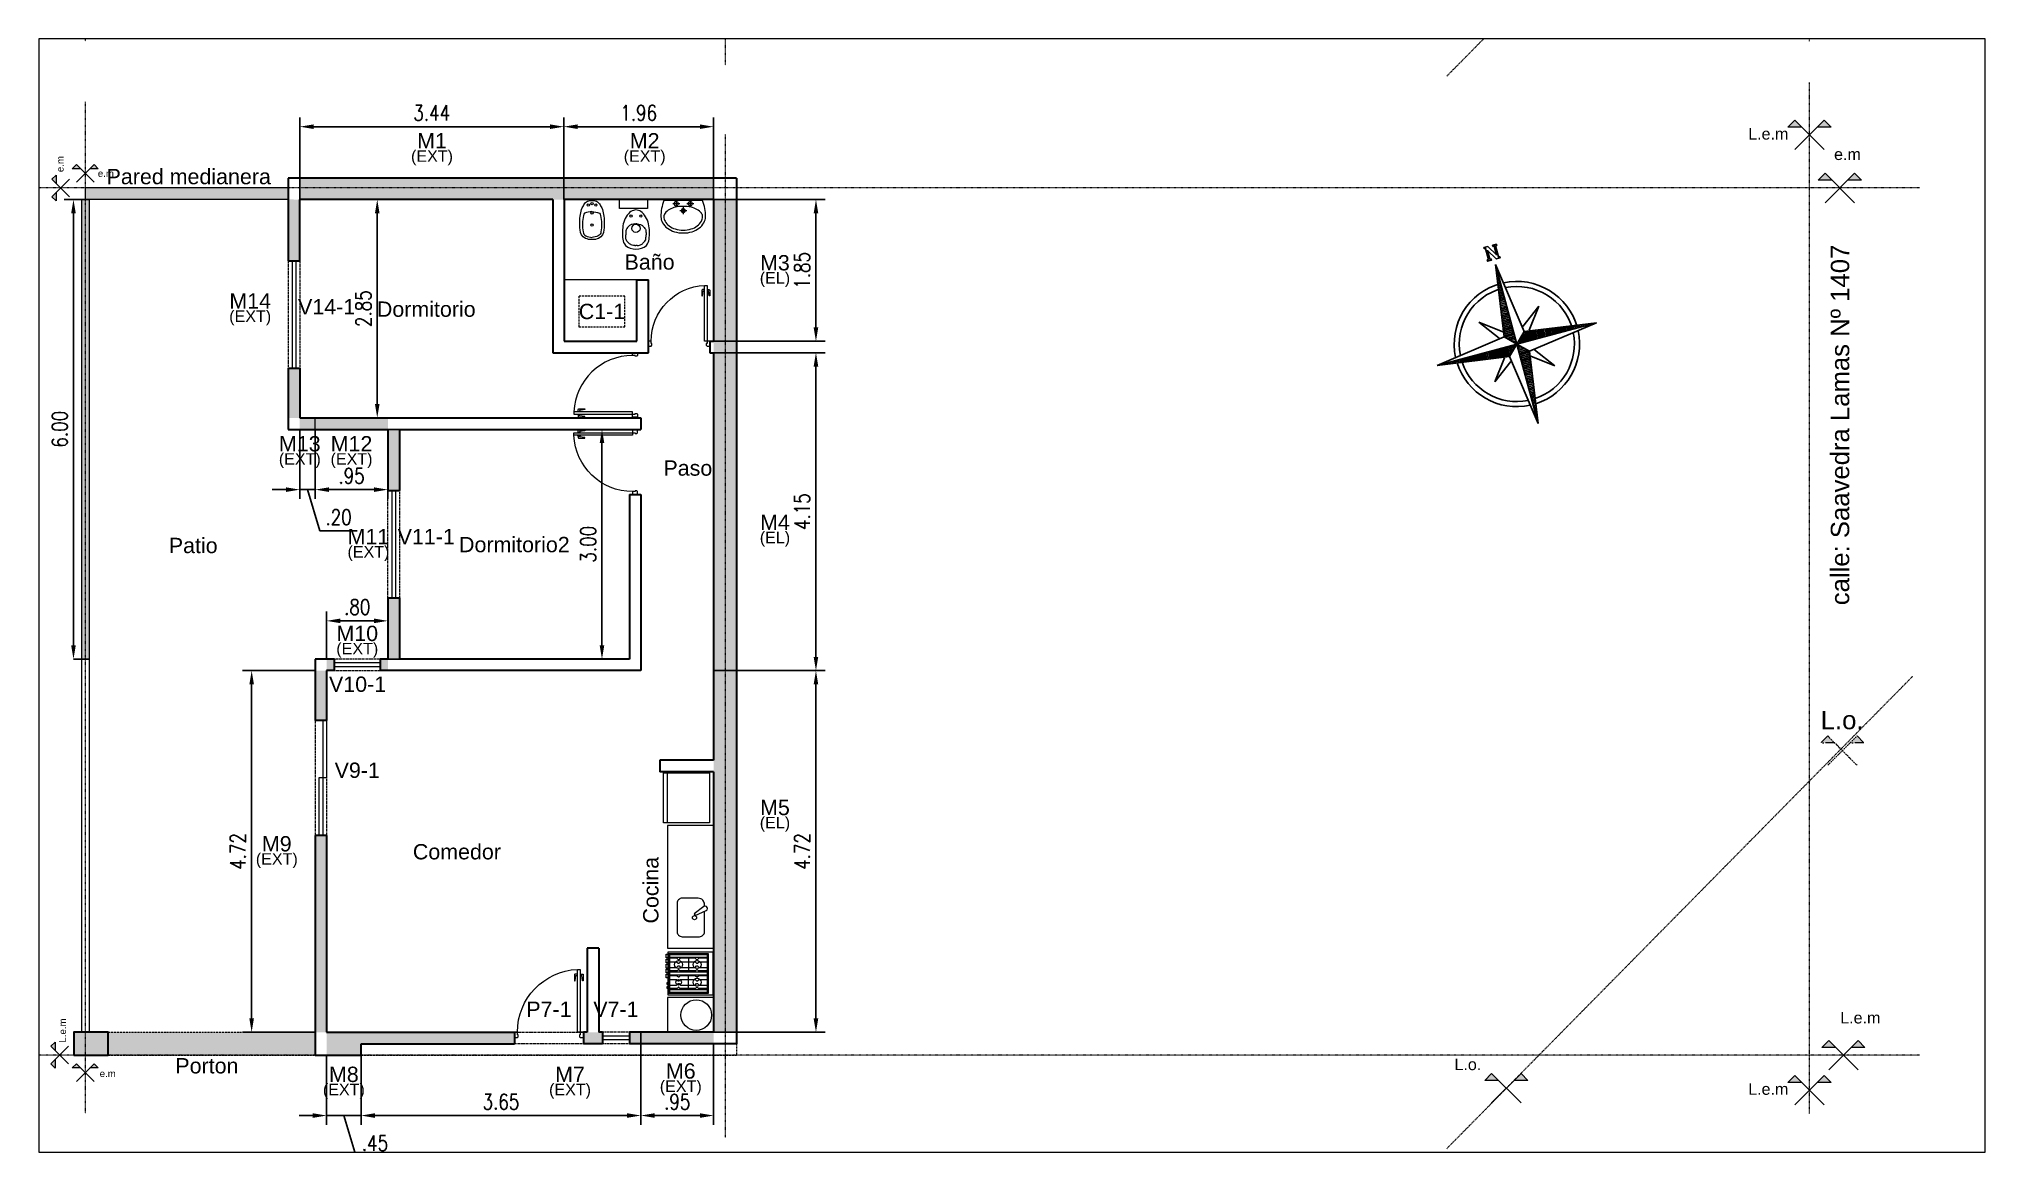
# Paper-space layout 'Layout1' of a CAD drawing. Header units: millimetres. Extents: x 21 to 275, y 35 to 180.
# The model-space entities are those that its viewports show. They can reach past a viewport. Long polylines and large blocks are cut down to what shows.
import ezdxf
from ezdxf.enums import TextEntityAlignment as Align

# ---------------------------------------------------------------- set-up
doc = ezdxf.new("R2010")
doc.units = ezdxf.units.MM
for name, pattern in [('ACAD_ISO10W100', [18, 12, -3, 0, -3]), ('DASHDOT', [25.4, 12.7, -6.35, 0, -6.35]), ('DASHED', [19.05, 12.7, -6.35]), ('DASHED2', [9.525, 6.35, -3.175])]:
    doc.linetypes.add(name, pattern=pattern)
doc.layers.get('Defpoints').update_dxf_attribs({"lineweight": 5})
for name, color, linetype, lineweight in [('Aberturas', 239, 'Continuous', 18), ('Artefacctos', 249, 'Continuous', 20), ('Detalles', 3, 'Continuous', 15), ('Ejes', 3, 'DASHDOT', 13), ('Muros', 6, 'Continuous', 50), ('Muros de la envolvente térmica', 5, 'Continuous', 15), ('Proyecciones', 249, 'DASHED', 0), ('Textos', 3, 'Continuous', 9)]:
    doc.layers.add(name, color=color, linetype=linetype, lineweight=lineweight)
doc.layers.add('Espacios No Habitables', color=7, linetype='Continuous', lineweight=15, true_color=0xb4a7d6)
doc.layers.add('No View', color=70, linetype='Continuous', plot=False)
doc.styles.add('cotas', font='romans.shx', dxfattribs={"width": 0.8})
doc.styles.add('ROMANS', font='romans', dxfattribs={"width": 0.8})
doc.styles.get("Standard").update_dxf_attribs({"font": 'arial.ttf'})
doc.dimstyles.new('Esc 1-100', dxfattribs={"dimtxt": 0.2, "dimasz": 0.18, "dimexe": 0.12, "dimexo": 0, "dimgap": 0.08, "dimtad": 1, "dimzin": 4, "dimdsep": 46, "dimtxsty": 'cotas', "dimcen": 2.5, "dimclrd": 7, "dimclre": 7, "dimclrt": 256, "dimaunit": 1, "dimadec": 3, "dimazin": 0, "dimtfac": 1, "dimtmove": 1, "dimatfit": 3, "dimfxl": 0.12, "dimarcsym": 0})

psp = doc.layouts.get("Layout1")

msp = doc.modelspace()

# ---------------------------------------------------------------- texts
at = {"layer": 'Textos', "color": 18, "lineweight": 20, "true_color": 0x000000}
for s, height, p in [('M1', 0.2, (2896.215, 1871.615)), ('M2', 0.2, (2898.99, 1871.615)), ('(EXT)', 0.15, (2896.215, 1871.441)), ('(EXT)', 0.15, (2898.99, 1871.441)), ('(EL)', 0.15, (2900.69, 1869.85)), ('M3', 0.2, (2900.69, 1870.023)), ('(EXT)', 0.15, (2893.843, 1869.35)), ('M14', 0.2, (2893.843, 1869.524)), ('V14-1', 0.2, (2894.84, 1869.448)), ('M13', 0.2, (2894.49, 1867.66)), ('M12', 0.2, (2895.165, 1867.66)), ('(EXT)', 0.15, (2894.49, 1867.487)), ('(EXT)', 0.15, (2895.165, 1867.487)), ('M4', 0.2, (2900.69, 1866.635)), ('M11', 0.2, (2895.386, 1866.448)), ('V11-1', 0.2, (2896.14, 1866.448)), ('(EL)', 0.15, (2900.69, 1866.462)), ('(EXT)', 0.15, (2895.386, 1866.275)), ('(EXT)', 0.15, (2895.24, 1865.011)), ('M10', 0.2, (2895.24, 1865.184)), ('V10-1', 0.2, (2895.244, 1864.521)), ('V9-1', 0.2, (2895.24, 1863.398)), ('(EL)', 0.15, (2900.69, 1862.739)), ('M5', 0.2, (2900.69, 1862.912)), ('M9', 0.2, (2894.19, 1862.438)), ('(EXT)', 0.15, (2894.19, 1862.265)), ('P7-1', 0.2, (2897.741, 1860.278)), ('V7-1', 0.2, (2898.615, 1860.278)), ('M8', 0.2, (2895.065, 1859.428)), ('M7', 0.2, (2898.016, 1859.428)), ('M6', 0.2, (2899.461, 1859.472)), ('(EXT)', 0.15, (2895.065, 1859.255)), ('(EXT)', 0.15, (2898.016, 1859.255)), ('(EXT)', 0.15, (2899.461, 1859.298))]:
    msp.add_text(s, height=height, dxfattribs=at).set_placement(p, align=Align.CENTER)
at = {"layer": 'Textos', "color": 9, "lineweight": 20, "true_color": 0xc7c8ca}
for s, p in [('e.m', (2891.408, 1871.306)), ('L.e.m', (2891.44, 1859.943))]:
    msp.add_text(s, height=0.09, rotation=90, dxfattribs=at).set_placement(p)
for s, height, p in [('e.m', 0.09, (2891.855, 1871.244)), ('Baño', 0.2, (2898.728, 1870.033)), ('Paso', 0.2, (2899.235, 1867.343)), ('Patio', 0.2, (2892.781, 1866.332)), ('e.m', 0.09, (2891.879, 1859.493))]:
    msp.add_text(s, height=height, dxfattribs=at).set_placement(p)
for s, p in [('Pared medianera', (2893.041, 1871.148)), ('Porton', (2893.278, 1859.54))]:
    msp.add_text(s, height=0.2, dxfattribs=at).set_placement(p, align=Align.CENTER)
for s, p in [('Dormitorio', (2896.14, 1869.521)), ('Dormitorio2', (2897.29, 1866.448)), ('Comedor', (2896.54, 1862.438))]:
    msp.add_text(s, height=0.2, dxfattribs=at).set_placement(p, align=Align.MIDDLE)
at = {"layer": 'Textos', "color": 18, "lineweight": 20, "true_color": 0x000000}
msp.add_text('C1-1', height=0.2, dxfattribs=at).set_placement((2898.433, 1869.487), align=Align.MIDDLE)
msp.add_text('Cocina', height=0.2, rotation=90, dxfattribs=at).set_placement((2899.17, 1861.497))
at = {"layer": 'Textos', "color": 9, "true_color": 0xc7c8ca, "char_height": 0.15, "width": 2.1098, "attachment_point": 3}
for s, insert in [('{\\fArial|b0|i0|c0|p34;L.e.m}', (2913.913, 1871.881)), ('{\\fArial|b0|i0|c0|p34;e.m}', (2914.859, 1871.614)), ('{\\fArial|b0|i0|c0|p34;L.e.m}', (2915.114, 1860.342)), ('{\\fArial|b0|i0|c0|p34;L.o.}', (2909.906, 1859.733)), ('{\\fArial|b0|i0|c0|p34;L.e.m}', (2913.913, 1859.411))]:
    msp.add_mtext(s, dxfattribs=dict(at, insert=insert))
at = {"layer": 'Textos', "color": 9, "true_color": 0xc7c8ca, "insert": (2914.467, 1865.652), "char_height": 0.24, "width": 4.92052, "attachment_point": 1, "rotation": 90}
msp.add_mtext('{\\fArial|b0|i0|c0|p34;calle: Saavedra Lamas Nº 1407}', dxfattribs=at)
at = {"layer": 'Textos', "color": 9, "lineweight": 18, "true_color": 0xc7c8ca, "insert": (2914.894, 1864.273), "char_height": 0.24, "width": 1.51542, "attachment_point": 3}
msp.add_mtext('{\\fArial|b0|i0|c0|p34;L.o.}', dxfattribs=at)

# ---------------------------------------------------------------- blocks, each defined once
blk = doc.blocks.new('*X5')
at = {"color": 0, "linetype": 'ByBlock'}
for p, q in [((-217.53, 160.5), (-217.53, 160.5)), ((-217.52, 160.498), (-217.52, 160.5)), ((-217.51, 160.497), (-217.51, 160.5)), ((-217.5, 160.496), (-217.5, 160.5)), ((-217.49, 160.494), (-217.49, 160.5)), ((-217.48, 160.493), (-217.48, 160.5)), ((-217.47, 160.491), (-217.47, 160.5)), ((-217.46, 160.49), (-217.46, 160.5)), ((-217.45, 160.488), (-217.45, 160.5)), ((-217.44, 160.487), (-217.44, 160.5)), ((-217.43, 160.486), (-217.43, 160.5)), ((-217.42, 160.484), (-217.42, 160.5)), ((-217.41, 160.483), (-217.41, 160.5)), ((-217.4, 160.481), (-217.4, 160.5)), ((-217.39, 160.48), (-217.39, 160.5)), ((-217.38, 160.478), (-217.38, 160.5)), ((-217.37, 160.477), (-217.37, 160.5)), ((-217.36, 160.476), (-217.36, 160.5)), ((-217.35, 160.474), (-217.35, 160.5)), ((-217.34, 160.473), (-217.34, 160.5)), ((-217.33, 160.471), (-217.33, 160.5)), ((-217.32, 160.47), (-217.32, 160.5)), ((-217.31, 160.468), (-217.31, 160.5)), ((-217.3, 160.467), (-217.3, 160.5)), ((-217.29, 160.466), (-217.29, 160.5)), ((-217.28, 160.464), (-217.28, 160.5)), ((-217.27, 160.463), (-217.27, 160.5)), ((-217.26, 160.461), (-217.26, 160.5)), ((-217.25, 160.46), (-217.25, 160.5)), ((-217.24, 160.458), (-217.24, 160.5)), ((-217.23, 160.457), (-217.23, 160.5)), ((-217.22, 160.456), (-217.22, 160.5)), ((-217.21, 160.454), (-217.21, 160.5)), ((-217.2, 160.453), (-217.2, 160.5)), ((-217.19, 160.451), (-217.19, 160.5)), ((-217.18, 160.45), (-217.18, 160.5)), ((-217.17, 160.448), (-217.17, 160.5)), ((-217.16, 160.447), (-217.16, 160.5)), ((-217.15, 160.446), (-217.15, 160.5)), ((-217.14, 160.444), (-217.14, 160.5)), ((-217.13, 160.443), (-217.13, 160.5)), ((-217.12, 160.441), (-217.12, 160.5)), ((-217.11, 160.44), (-217.11, 160.5)), ((-217.1, 160.438), (-217.1, 160.5)), ((-217.09, 160.441), (-217.09, 160.5)), ((-217.08, 160.451), (-217.08, 160.5)), ((-217.07, 160.461), (-217.07, 160.5)), ((-217.06, 160.471), (-217.06, 160.5)), ((-217.05, 160.481), (-217.05, 160.5)), ((-217.04, 160.491), (-217.04, 160.5))]:
    blk.add_line(p, q, dxfattribs=at)
blk = doc.blocks.new('Sbpln014')
at = {"color": 0, "linetype": 'ByBlock'}
for p, q in [((-0.156, 0.156), (0, 1.25)), ((0, 1.25), (0.156, 0.156)), ((0, 1.25), (0, 0)), ((-0.234, 0.156), (-0.469, 0.469)), ((-0.469, 0.469), (-0.156, 0.234)), ((0.156, 0.234), (0.469, 0.469)), ((0.469, 0.469), (0.234, 0.156)), ((-1.25, 0), (-0.156, 0.156)), ((-0.156, -0.156), (-1.25, 0)), ((0, 0), (-1.25, 0)), ((-0.156, 0.156), (0, 0)), ((-0.156, -0.156), (0, 0)), ((0, 0), (0.156, 0.156)), ((0, 0), (0.156, -0.156)), ((0, 0), (0, -1.25)), ((1.25, 0), (0, 0)), ((0.156, 0.156), (1.25, 0)), ((-0.469, -0.469), (-0.234, -0.156)), ((-0.156, -0.234), (-0.469, -0.469)), ((0, -1.25), (-0.156, -0.156)), ((0.156, -0.156), (0, -1.25)), ((1.25, 0), (0.156, -0.156)), ((0.469, -0.469), (0.156, -0.234)), ((0.234, -0.156), (0.469, -0.469))]:
    blk.add_line(p, q, dxfattribs=at)
blk.add_lwpolyline([(1.348, 0.064), (1.348, 0.044), (1.328, 0.044), (1.328, 0.103), (1.348, 0.103), (1.348, 0.083), (1.523, 0.083), (1.523, 0.103), (1.543, 0.103), (1.543, 0.044), (1.387, -0.053), (1.523, -0.053), (1.523, -0.034), (1.543, -0.034), (1.543, -0.092), (1.523, -0.092), (1.523, -0.073), (1.348, -0.073), (1.348, -0.092), (1.328, -0.092), (1.328, -0.034), (1.484, 0.064), (1.348, 0.064)], dxfattribs=at)
for radius, start, end in [(0.95, 92.5891, 177.4109), (0.95, 0, 87.4109), (0.873, 93.5464, 176.4536), (0.873, 0, 86.4536), (0.95, 182.5891, 267.4109), (0.873, 183.5464, 266.4536), (0.95, 270, 357.4109), (0.873, 270, 356.4536)]:
    blk.add_arc((0, 0), radius, start, end, dxfattribs=at)
for p, xscale, yscale, zscale, rotation in [((-401.25, -542.578), 2.499999999999996, 2.499999999999996, 2.499999999999996, 270), ((-542.578, 401.25), 2.5, 2.5, 2.5, 180), ((401.25, 542.578), 2.5, 2.5, 2.5, 90)]:
    blk.add_blockref('*X5', p, dxfattribs=dict(at, xscale=xscale, yscale=yscale, zscale=zscale, rotation=rotation))
at = {"color": 0, "linetype": 'ByBlock', "xscale": 2.5, "yscale": 2.5, "zscale": 2.5}
blk.add_blockref('*X5', (542.578, -401.25), dxfattribs=at)
blk = doc.blocks.new('Bidet')
at = {"color": 0, "linetype": 'ByBlock'}
blk.add_lwpolyline([(0.097, 0.628, -0.262722), (0.176, 0.5, -0.061431), (0.171, 0.274, -0.073837), (0.143, 0.178, -0.02136), (0.11, 0.116, -0.217458), (0.046, 0.075, -0.067695), (0, 0.071, -0.067639), (-0.045, 0.075, -0.190009), (-0.109, 0.116, -0.02136), (-0.143, 0.178, -0.069685), (-0.171, 0.274, -0.061431), (-0.176, 0.5, -0.262722), (-0.097, 0.628, -0.09682), (0, 0.645, -0.096471), (0.097, 0.628)], format="xyb", close=True, dxfattribs=at)
for points in [[(-0.127, 0.29, -0.084724), (-0.132, 0.53, -0.252864), (-0.091, 0.589, -0.103412), (0, 0.612, -0.103412)], [(0.127, 0.29, 0.084724), (0.132, 0.53, 0.252864), (0.091, 0.589, 0.103412), (0.001, 0.612, 0.103412)], [(0, 0.231, -0.087783), (-0.109, 0.258, -0.148188), (-0.127, 0.29, -0.09678)], [(0.001, 0.231, 0.087783), (0.109, 0.258, 0.148188), (0.127, 0.29, 0.09678)]]:
    blk.add_lwpolyline(points, format="xyb", dxfattribs=at)
for centre, radius in [((0, 0.431), 0.0166), ((-0.056, 0.137), 0.0166), ((0, 0.253), 0.0171), ((0, 0.116), 0.0166), ((0.056, 0.137), 0.0166)]:
    blk.add_circle(centre, radius, dxfattribs=at)
blk = doc.blocks.new('Inodoro')
at = {"color": 0, "linetype": 'ByBlock'}
blk.add_lwpolyline([(0, 0.585, 0.193023), (-0.137, 0.535, 0.145572), (-0.172, 0.456, 0.077711), (-0.165, 0.255, 0.087544), (-0.125, 0.161, 0.055228), (-0.065, 0.091, 0.090627), (0, 0.072, 0.091051), (0.065, 0.091, 0.055228), (0.126, 0.161, 0.087544), (0.165, 0.255, 0.077711), (0.172, 0.456, 0.145572), (0.137, 0.535, 0.193023), (0, 0.585, 61.25604)], format="xyb", close=True, dxfattribs=at)
for points in [[(-0.015, 0.536), (-0.033, 0.535, 0.028747), (-0.061, 0.527, 0.052421), (-0.075, 0.521, 0.050041), (-0.092, 0.508, 0.040538), (-0.109, 0.49, 0.036304), (-0.125, 0.468, 0.08346), (-0.129, 0.457, 0.024812), (-0.13, 0.446, 0.009631), (-0.132, 0.42, 0.014344), (-0.133, 0.411, 0.009208), (-0.132, 0.396)], [(0.015, 0.536), (0.033, 0.535, -0.028747), (0.061, 0.527, -0.052421), (0.075, 0.521, -0.050041), (0.092, 0.508, -0.040538), (0.109, 0.49, -0.036304), (0.124, 0.468, -0.08346), (0.129, 0.457, -0.024812), (0.13, 0.446, -0.009631), (0.132, 0.42, -0.014344), (0.132, 0.411, -0.009208), (0.132, 0.396)], [(-0.015, 0.256), (-0.033, 0.258, -0.028747), (-0.061, 0.265, -0.052421), (-0.075, 0.272, -0.050041), (-0.092, 0.284, -0.040538), (-0.109, 0.303, -0.036304), (-0.125, 0.325, -0.08346), (-0.129, 0.336, -0.024812), (-0.13, 0.346, -0.009631), (-0.132, 0.373, -0.014344), (-0.133, 0.382, -0.009208), (-0.132, 0.396)], [(0.015, 0.256), (0.033, 0.258, 0.028747), (0.061, 0.265, 0.052421), (0.075, 0.272, 0.050041), (0.092, 0.284, 0.040538), (0.109, 0.303, 0.036304), (0.124, 0.325, 0.08346), (0.129, 0.336, 0.024812), (0.13, 0.346, 0.009631), (0.132, 0.373, 0.014344), (0.132, 0.382, 0.009208), (0.132, 0.396)]]:
    blk.add_lwpolyline(points, format="xyb", dxfattribs=at)
for points in [[(-0.015, 0.536), (0, 0.536)], [(0.015, 0.536), (0, 0.536)], [(-0.015, 0.256), (0, 0.256)], [(0.015, 0.256), (0, 0.256)]]:
    blk.add_lwpolyline(points, dxfattribs=at)
for centre, radius in [((0, 0.314), 0.0535), ((-0.064, 0.152), 0.0141), ((0.064, 0.152), 0.0141)]:
    blk.add_circle(centre, radius, dxfattribs=at)
at = {"color": 0, "linetype": 'ByBlock', "style": 'ROMANS', "flags": 1}
blk.add_attdef('NOMENCLATURA', text='', height=0.08, dxfattribs=at).set_placement((0.017, 0.438), align=Align.MIDDLE)
blk = doc.blocks.new('Lav1')
at = {"color": 0, "linetype": 'ByBlock'}
for p, q in [((-0.098, 0.005), (-0.098, -0.092)), ((0.098, 0.005), (0.098, -0.092)), ((-0.146, -0.044), (-0.049, -0.044)), ((-0.048, -0.14), (0.048, -0.14)), ((0, -0.092), (0, -0.189)), ((0.049, -0.044), (0.146, -0.044))]:
    blk.add_line(p, q, dxfattribs=at)
for points in [[(0.268, 0, -0.093113), (0.31, -0.225, -0.130379), (0.288, -0.307, -0.106492), (0.219, -0.384, -0.084146), (0.123, -0.432, -0.073141), (0, -0.45, -0.073141), (-0.123, -0.432, -0.084146), (-0.219, -0.384, -0.106492), (-0.288, -0.307, -0.130379), (-0.31, -0.225, -0.093113), (-0.268, 0)], [(-0.27, -0.225, -0.165741), (-0.253, -0.175, -0.105633), (-0.191, -0.122, -0.068595), (-0.109, -0.092, -0.054776), (0, -0.08, -0.054776), (0.109, -0.092, -0.068595), (0.191, -0.122, -0.105633), (0.253, -0.175, -0.165741), (0.27, -0.225, -0.130379), (0.253, -0.287, -0.106492), (0.196, -0.352, -0.084146), (0.111, -0.394, -0.073141), (0, -0.41, -0.073141), (-0.111, -0.394, -0.084146), (-0.196, -0.352, -0.106492), (-0.253, -0.287, -0.130379)]]:
    blk.add_lwpolyline(points, format="xyb", close=True, dxfattribs=at)
for centre, radius in [((-0.098, -0.044), 0.03), ((0, -0.14), 0.028), ((0, -0.14), 0.014), ((0.098, -0.044), 0.03)]:
    blk.add_circle(centre, radius, dxfattribs=at)
blk = doc.blocks.new('P82i')
at = {"color": 0, "linetype": 'ByBlock'}
for points in [[(0.036, 0.828), (0.011, 0.828, 0.414214), (0.001, 0.818), (0.001, 0.738), (0.011, 0.738), (0.021, 0.808), (0.036, 0.808)], [(0.081, 0.828), (0.106, 0.828, -0.414214), (0.116, 0.818), (0.116, 0.738), (0.106, 0.738), (0.096, 0.808), (0.081, 0.808)]]:
    blk.add_lwpolyline(points, format="xyb", dxfattribs=at)
for points in [[(0.041, 0.798), (0.036, 0.798), (0.036, 0.838), (0.041, 0.838)], [(0.076, 0.838), (0.081, 0.838), (0.081, 0.798), (0.076, 0.798)]]:
    blk.add_lwpolyline(points, dxfattribs=at)
for points in [[(0.076, 0.89), (0.041, 0.89), (0.041, 0.07), (0.076, 0.07)], [(0, 0.07), (0.041, 0.07), (0.041, 0.035), (0.051, 0.035), (0.051, 0.01), (0.041, 0), (0, 0)], [(0.9, 0), (0.861, 0), (0.851, 0.01), (0.851, 0.035), (0.861, 0.035), (0.861, 0.07), (0.9, 0.07)]]:
    blk.add_lwpolyline(points, close=True, dxfattribs=at)
blk.add_arc((0.041, 0.07), 0.82, 360, 87.5537, dxfattribs=at)
blk = doc.blocks.new('*D149')
at = {"layer": 'Defpoints', "color": 0, "transparency": 16777216}
for p in [(2897.934, 1871.899), (2894.49, 1870.949), (2897.934, 1870.949)]:
    blk.add_point(p, dxfattribs=at)
at = {"layer": 'No View', "color": 7, "lineweight": -2, "transparency": 16777216}
for p, q in [((2894.49, 1870.949), (2894.49, 1872.019)), ((2894.67, 1871.899), (2897.754, 1871.899)), ((2897.934, 1870.949), (2897.934, 1872.019))]:
    blk.add_line(p, q, dxfattribs=at)
at = {"layer": 'No View', "color": 7, "transparency": 16777216}
for points in [[(2894.67, 1871.929), (2894.67, 1871.869), (2894.49, 1871.899)], [(2897.754, 1871.929), (2897.754, 1871.869), (2897.934, 1871.899)]]:
    blk.add_solid(points, dxfattribs=at)
at = {"layer": 'No View', "transparency": 16777216, "insert": (2896.212, 1872.079), "char_height": 0.2, "attachment_point": 5, "style": 'cotas'}
blk.add_mtext('3.44', dxfattribs=at)
blk = doc.blocks.new('*D150')
at = {"layer": 'Defpoints', "color": 0, "transparency": 16777216}
for p in [(2899.89, 1871.899), (2897.934, 1870.948), (2899.89, 1870.948)]:
    blk.add_point(p, dxfattribs=at)
at = {"layer": 'No View', "color": 7, "lineweight": -2, "transparency": 16777216}
for p, q in [((2897.934, 1870.948), (2897.934, 1872.019)), ((2898.114, 1871.899), (2899.71, 1871.899)), ((2899.89, 1870.948), (2899.89, 1872.019))]:
    blk.add_line(p, q, dxfattribs=at)
at = {"layer": 'No View', "color": 7, "transparency": 16777216}
for points in [[(2898.114, 1871.929), (2898.114, 1871.869), (2897.934, 1871.899)], [(2899.71, 1871.929), (2899.71, 1871.869), (2899.89, 1871.899)]]:
    blk.add_solid(points, dxfattribs=at)
at = {"layer": 'No View', "transparency": 16777216, "insert": (2898.912, 1872.079), "char_height": 0.2, "attachment_point": 5, "style": 'cotas'}
blk.add_mtext('1.96', dxfattribs=at)
blk = doc.blocks.new('*D151')
at = {"layer": 'Defpoints', "color": 0, "transparency": 16777216}
for p in [(2899.89, 1870.948), (2899.89, 1869.098), (2901.225, 1869.098)]:
    blk.add_point(p, dxfattribs=at)
at = {"layer": 'No View', "color": 7, "lineweight": -2, "transparency": 16777216}
for p, q in [((2899.89, 1870.948), (2901.345, 1870.948)), ((2901.225, 1870.768), (2901.225, 1869.278)), ((2899.89, 1869.098), (2901.345, 1869.098))]:
    blk.add_line(p, q, dxfattribs=at)
at = {"layer": 'No View', "color": 7, "transparency": 16777216}
for points in [[(2901.195, 1870.768), (2901.255, 1870.768), (2901.225, 1870.948)], [(2901.195, 1869.278), (2901.255, 1869.278), (2901.225, 1869.098)]]:
    blk.add_solid(points, dxfattribs=at)
at = {"layer": 'No View', "transparency": 16777216, "insert": (2901.045, 1870.023), "char_height": 0.2, "attachment_point": 5, "rotation": 90, "style": 'cotas'}
blk.add_mtext('1.85', dxfattribs=at)
blk = doc.blocks.new('*D152')
at = {"layer": 'Defpoints', "color": 0, "transparency": 16777216}
for p in [(2899.89, 1868.948), (2899.89, 1864.798), (2901.225, 1864.798)]:
    blk.add_point(p, dxfattribs=at)
at = {"layer": 'No View', "color": 7, "lineweight": -2, "transparency": 16777216}
for p, q in [((2899.89, 1868.948), (2901.345, 1868.948)), ((2901.225, 1868.768), (2901.225, 1864.978)), ((2899.89, 1864.798), (2901.345, 1864.798))]:
    blk.add_line(p, q, dxfattribs=at)
at = {"layer": 'No View', "color": 7, "transparency": 16777216}
for points in [[(2901.195, 1868.768), (2901.255, 1868.768), (2901.225, 1868.948)], [(2901.195, 1864.978), (2901.255, 1864.978), (2901.225, 1864.798)]]:
    blk.add_solid(points, dxfattribs=at)
at = {"layer": 'No View', "transparency": 16777216, "insert": (2901.045, 1866.873), "char_height": 0.2, "attachment_point": 5, "rotation": 90, "style": 'cotas'}
blk.add_mtext('4.15', dxfattribs=at)
blk = doc.blocks.new('*D153')
at = {"layer": 'Defpoints', "color": 0, "transparency": 16777216}
for p in [(2899.89, 1864.798), (2899.89, 1860.078), (2901.225, 1860.078)]:
    blk.add_point(p, dxfattribs=at)
at = {"layer": 'No View', "color": 7, "lineweight": -2, "transparency": 16777216}
for p, q in [((2899.89, 1864.798), (2901.345, 1864.798)), ((2901.225, 1864.618), (2901.225, 1860.258)), ((2899.89, 1860.078), (2901.345, 1860.078))]:
    blk.add_line(p, q, dxfattribs=at)
at = {"layer": 'No View', "color": 7, "transparency": 16777216}
for points in [[(2901.195, 1864.618), (2901.255, 1864.618), (2901.225, 1864.798)], [(2901.195, 1860.258), (2901.255, 1860.258), (2901.225, 1860.078)]]:
    blk.add_solid(points, dxfattribs=at)
at = {"layer": 'No View', "transparency": 16777216, "insert": (2901.045, 1862.438), "char_height": 0.2, "attachment_point": 5, "rotation": 90, "style": 'cotas'}
blk.add_mtext('4.72', dxfattribs=at)
blk = doc.blocks.new('*D154')
at = {"layer": 'Defpoints', "color": 0, "transparency": 16777216}
for p in [(2898.94, 1859.928), (2899.89, 1859.928), (2898.94, 1858.99)]:
    blk.add_point(p, dxfattribs=at)
at = {"layer": 'No View', "color": 7, "lineweight": -2, "transparency": 16777216}
for p, q in [((2898.94, 1859.928), (2898.94, 1858.87)), ((2899.89, 1859.928), (2899.89, 1858.87)), ((2899.71, 1858.99), (2899.12, 1858.99))]:
    blk.add_line(p, q, dxfattribs=at)
at = {"layer": 'No View', "color": 7, "transparency": 16777216}
for points in [[(2899.12, 1859.02), (2899.12, 1858.96), (2898.94, 1858.99)], [(2899.71, 1859.02), (2899.71, 1858.96), (2899.89, 1858.99)]]:
    blk.add_solid(points, dxfattribs=at)
at = {"layer": 'No View', "transparency": 16777216, "insert": (2899.415, 1859.17), "char_height": 0.2, "attachment_point": 5, "style": 'cotas'}
blk.add_mtext('.95', dxfattribs=at)
blk = doc.blocks.new('*D155')
at = {"layer": 'Defpoints', "color": 0, "transparency": 16777216}
for p in [(2895.29, 1859.928), (2898.94, 1859.928), (2898.94, 1858.99)]:
    blk.add_point(p, dxfattribs=at)
at = {"layer": 'No View', "color": 7, "lineweight": -2, "transparency": 16777216}
for p, q in [((2895.29, 1859.928), (2895.29, 1858.87)), ((2898.94, 1859.928), (2898.94, 1858.87)), ((2895.47, 1858.99), (2898.76, 1858.99))]:
    blk.add_line(p, q, dxfattribs=at)
at = {"layer": 'No View', "color": 7, "transparency": 16777216}
for points in [[(2895.47, 1859.02), (2895.47, 1858.96), (2895.29, 1858.99)], [(2898.76, 1859.02), (2898.76, 1858.96), (2898.94, 1858.99)]]:
    blk.add_solid(points, dxfattribs=at)
at = {"layer": 'No View', "transparency": 16777216, "insert": (2897.115, 1859.17), "char_height": 0.2, "attachment_point": 5, "style": 'cotas'}
blk.add_mtext('3.65', dxfattribs=at)
blk = doc.blocks.new('*D156')
at = {"layer": 'Defpoints', "color": 0, "transparency": 16777216}
for p in [(2894.84, 1859.779), (2895.29, 1859.779), (2894.84, 1858.99)]:
    blk.add_point(p, dxfattribs=at)
at = {"layer": 'No View', "color": 7, "lineweight": -2, "transparency": 16777216}
for p, q in [((2894.84, 1859.779), (2894.84, 1858.87)), ((2895.29, 1859.779), (2895.29, 1858.87)), ((2894.66, 1858.99), (2894.48, 1858.99)), ((2895.29, 1858.99), (2894.84, 1858.99)), ((2895.29, 1858.99), (2894.84, 1858.99)), ((2895.065, 1858.99), (2895.227, 1858.45)), ((2895.47, 1858.99), (2895.65, 1858.99)), ((2895.227, 1858.45), (2895.715, 1858.45))]:
    blk.add_line(p, q, dxfattribs=at)
at = {"layer": 'No View', "color": 7, "transparency": 16777216}
for points in [[(2894.66, 1859.02), (2894.66, 1858.96), (2894.84, 1858.99)], [(2895.47, 1859.02), (2895.47, 1858.96), (2895.29, 1858.99)]]:
    blk.add_solid(points, dxfattribs=at)
at = {"layer": 'No View', "transparency": 16777216, "insert": (2895.471, 1858.63), "char_height": 0.2, "attachment_point": 5, "style": 'cotas'}
blk.add_mtext('.45', dxfattribs=at)
blk = doc.blocks.new('*D157')
at = {"layer": 'Defpoints', "color": 0, "transparency": 16777216}
for p in [(2893.862, 1864.798), (2894.69, 1864.798), (2894.69, 1860.078)]:
    blk.add_point(p, dxfattribs=at)
at = {"layer": 'No View', "color": 7, "lineweight": -2, "transparency": 16777216}
for p, q in [((2894.69, 1864.798), (2893.742, 1864.798)), ((2893.862, 1860.258), (2893.862, 1864.618)), ((2894.69, 1860.078), (2893.742, 1860.078))]:
    blk.add_line(p, q, dxfattribs=at)
at = {"layer": 'No View', "color": 7, "transparency": 16777216}
for points in [[(2893.832, 1864.618), (2893.892, 1864.618), (2893.862, 1864.798)], [(2893.832, 1860.258), (2893.892, 1860.258), (2893.862, 1860.078)]]:
    blk.add_solid(points, dxfattribs=at)
at = {"layer": 'No View', "transparency": 16777216, "insert": (2893.682, 1862.438), "char_height": 0.2, "attachment_point": 5, "rotation": 90, "style": 'cotas'}
blk.add_mtext('4.72', dxfattribs=at)
blk = doc.blocks.new('*D158')
at = {"layer": 'Defpoints', "color": 0, "transparency": 16777216}
for p in [(2894.84, 1865.448), (2894.84, 1864.948), (2895.64, 1864.948)]:
    blk.add_point(p, dxfattribs=at)
at = {"layer": 'No View', "color": 7, "lineweight": -2, "transparency": 16777216}
for p, q in [((2894.84, 1864.948), (2894.84, 1865.568)), ((2895.46, 1865.448), (2895.02, 1865.448)), ((2895.64, 1864.948), (2895.64, 1865.568))]:
    blk.add_line(p, q, dxfattribs=at)
at = {"layer": 'No View', "color": 7, "transparency": 16777216}
for points in [[(2895.02, 1865.478), (2895.02, 1865.418), (2894.84, 1865.448)], [(2895.46, 1865.478), (2895.46, 1865.418), (2895.64, 1865.448)]]:
    blk.add_solid(points, dxfattribs=at)
at = {"layer": 'No View', "transparency": 16777216, "insert": (2895.24, 1865.628), "char_height": 0.2, "attachment_point": 5, "style": 'cotas'}
blk.add_mtext('.80', dxfattribs=at)
blk = doc.blocks.new('*D159')
at = {"layer": 'Defpoints', "color": 0, "transparency": 16777216}
for p in [(2895.64, 1867.948), (2898.433, 1867.948), (2895.64, 1864.948)]:
    blk.add_point(p, dxfattribs=at)
at = {"layer": 'No View', "color": 7, "lineweight": -2, "transparency": 16777216}
for p, q in [((2895.64, 1867.948), (2898.553, 1867.948)), ((2898.433, 1865.128), (2898.433, 1867.768)), ((2895.64, 1864.948), (2898.553, 1864.948))]:
    blk.add_line(p, q, dxfattribs=at)
at = {"layer": 'No View', "color": 7, "transparency": 16777216}
for points in [[(2898.403, 1867.768), (2898.463, 1867.768), (2898.433, 1867.948)], [(2898.403, 1865.128), (2898.463, 1865.128), (2898.433, 1864.948)]]:
    blk.add_solid(points, dxfattribs=at)
at = {"layer": 'No View', "transparency": 16777216, "insert": (2898.253, 1866.448), "char_height": 0.2, "attachment_point": 5, "rotation": 90, "style": 'cotas'}
blk.add_mtext('3.00', dxfattribs=at)
blk = doc.blocks.new('*D160')
at = {"layer": 'Defpoints', "color": 0, "transparency": 16777216}
for p in [(2894.69, 1867.948), (2895.64, 1867.948), (2894.69, 1867.161)]:
    blk.add_point(p, dxfattribs=at)
at = {"layer": 'No View', "color": 7, "lineweight": -2, "transparency": 16777216}
for p, q in [((2894.69, 1867.948), (2894.69, 1867.041)), ((2895.64, 1867.948), (2895.64, 1867.041)), ((2895.46, 1867.161), (2894.87, 1867.161))]:
    blk.add_line(p, q, dxfattribs=at)
at = {"layer": 'No View', "color": 7, "transparency": 16777216}
for points in [[(2894.87, 1867.191), (2894.87, 1867.131), (2894.69, 1867.161)], [(2895.46, 1867.191), (2895.46, 1867.131), (2895.64, 1867.161)]]:
    blk.add_solid(points, dxfattribs=at)
at = {"layer": 'No View', "transparency": 16777216, "insert": (2895.165, 1867.341), "char_height": 0.2, "attachment_point": 5, "style": 'cotas'}
blk.add_mtext('.95', dxfattribs=at)
blk = doc.blocks.new('*D161')
at = {"layer": 'Defpoints', "color": 0, "transparency": 16777216}
for p in [(2894.49, 1867.948), (2894.69, 1867.948), (2894.49, 1867.161)]:
    blk.add_point(p, dxfattribs=at)
at = {"layer": 'No View', "color": 7, "lineweight": -2, "transparency": 16777216}
for p, q in [((2894.49, 1867.948), (2894.49, 1867.041)), ((2894.69, 1867.948), (2894.69, 1867.041)), ((2894.31, 1867.161), (2894.13, 1867.161)), ((2894.69, 1867.161), (2894.49, 1867.161)), ((2894.69, 1867.161), (2894.49, 1867.161)), ((2894.59, 1867.161), (2894.752, 1866.621)), ((2894.87, 1867.161), (2895.05, 1867.161)), ((2894.752, 1866.621), (2895.24, 1866.621))]:
    blk.add_line(p, q, dxfattribs=at)
at = {"layer": 'No View', "color": 7, "transparency": 16777216}
for points in [[(2894.31, 1867.191), (2894.31, 1867.131), (2894.49, 1867.161)], [(2894.87, 1867.191), (2894.87, 1867.131), (2894.69, 1867.161)]]:
    blk.add_solid(points, dxfattribs=at)
at = {"layer": 'No View', "transparency": 16777216, "insert": (2894.996, 1866.801), "char_height": 0.2, "attachment_point": 5, "style": 'cotas'}
blk.add_mtext('.20', dxfattribs=at)
blk = doc.blocks.new('*D162')
at = {"layer": 'Defpoints', "color": 0, "transparency": 16777216}
for p in [(2894.49, 1870.948), (2895.501, 1870.948), (2894.49, 1868.098)]:
    blk.add_point(p, dxfattribs=at)
at = {"layer": 'No View', "color": 7, "lineweight": -2, "transparency": 16777216}
for p, q in [((2894.49, 1870.948), (2895.621, 1870.948)), ((2895.501, 1868.278), (2895.501, 1870.768)), ((2894.49, 1868.098), (2895.621, 1868.098))]:
    blk.add_line(p, q, dxfattribs=at)
at = {"layer": 'No View', "color": 7, "transparency": 16777216}
for points in [[(2895.471, 1870.768), (2895.531, 1870.768), (2895.501, 1870.948)], [(2895.471, 1868.278), (2895.531, 1868.278), (2895.501, 1868.098)]]:
    blk.add_solid(points, dxfattribs=at)
at = {"layer": 'No View', "transparency": 16777216, "insert": (2895.321, 1869.523), "char_height": 0.2, "attachment_point": 5, "rotation": 90, "style": 'cotas'}
blk.add_mtext('2.85', dxfattribs=at)
blk = doc.blocks.new('*D182')
at = {"layer": 'Defpoints', "color": 0, "transparency": 16777216}
for p in [(2891.64, 1870.949), (2891.537, 1864.948), (2891.537, 1864.948)]:
    blk.add_point(p, dxfattribs=at)
at = {"layer": 'No View', "color": 7, "lineweight": -2, "transparency": 16777216}
for p, q in [((2891.64, 1870.949), (2891.417, 1870.949)), ((2891.537, 1870.769), (2891.537, 1865.128)), ((2891.537, 1864.948), (2891.657, 1864.948))]:
    blk.add_line(p, q, dxfattribs=at)
at = {"layer": 'No View', "color": 7, "transparency": 16777216}
for points in [[(2891.507, 1870.769), (2891.567, 1870.769), (2891.537, 1870.949)], [(2891.507, 1865.128), (2891.567, 1865.128), (2891.537, 1864.948)]]:
    blk.add_solid(points, dxfattribs=at)
at = {"layer": 'No View', "transparency": 16777216, "insert": (2891.357, 1867.949), "char_height": 0.2, "attachment_point": 5, "rotation": 90, "style": 'cotas'}
blk.add_mtext('6.00', dxfattribs=at)

# ---------------------------------------------------------------- dimensions: what is measured, and where the dimension line sits
at = {"layer": 'No View'}
for base, p1, p2, picture, middle in [((2897.934, 1871.899), (2894.49, 1870.949), (2897.934, 1870.949), '*D149', (2896.212, 1872.079)), ((2899.89, 1871.899), (2897.934, 1870.948), (2899.89, 1870.948), '*D150', (2898.912, 1872.079)), ((2894.49, 1867.161), (2894.69, 1867.948), (2894.49, 1867.948), '*D161', (2894.832, 1866.801)), ((2894.69, 1867.161), (2895.64, 1867.948), (2894.69, 1867.948), '*D160', (2895.165, 1867.341)), ((2894.84, 1865.448), (2895.64, 1864.948), (2894.84, 1864.948), '*D158', (2895.24, 1865.628)), ((2898.94, 1858.99), (2895.29, 1859.928), (2898.94, 1859.928), '*D155', (2897.115, 1859.17)), ((2898.94, 1858.99), (2899.89, 1859.928), (2898.94, 1859.928), '*D154', (2899.415, 1859.17)), ((2894.84, 1858.99), (2895.29, 1859.779), (2894.84, 1859.779), '*D156', (2895.307, 1858.63))]:
    dim = msp.add_linear_dim(base=base, p1=p1, p2=p2, dimstyle='Esc 1-100', dxfattribs=at)
    dim.commit()
    dim.dimension.update_dxf_attribs({"geometry": picture, "text_midpoint": middle})
for base, p1, p2, picture, middle in [((2891.537, 1864.948), (2891.64, 1870.949), (2891.537, 1864.948), '*D182', (2891.357, 1867.949)), ((2895.501, 1870.948), (2894.49, 1868.098), (2894.49, 1870.948), '*D162', (2895.321, 1869.523)), ((2901.225, 1869.098), (2899.89, 1870.948), (2899.89, 1869.098), '*D151', (2901.045, 1870.023)), ((2901.225, 1864.798), (2899.89, 1868.948), (2899.89, 1864.798), '*D152', (2901.045, 1866.873)), ((2898.433, 1867.948), (2895.64, 1864.948), (2895.64, 1867.948), '*D159', (2898.253, 1866.448)), ((2893.862, 1864.798), (2894.69, 1860.078), (2894.69, 1864.798), '*D157', (2893.682, 1862.438)), ((2901.225, 1860.078), (2899.89, 1864.798), (2899.89, 1860.078), '*D153', (2901.045, 1862.438))]:
    dim = msp.add_linear_dim(base=base, p1=p1, p2=p2, angle=90, dimstyle='Esc 1-100', dxfattribs=at)
    dim.commit()
    dim.dimension.update_dxf_attribs({"geometry": picture, "text_midpoint": middle})

# ---------------------------------------------------------------- hatches: boundary and pattern name
at = {"layer": 'Espacios No Habitables', "transparency": 33554559}
h = msp.add_hatch(color=256, dxfattribs=at)
h.dxf.hatch_style = 1
h.paths.add_polyline_path([(2891.74, 1870.949), (2891.64, 1870.949), (2891.64, 1864.948), (2891.74, 1864.948)])
h.paths.add_polyline_path([(2894.69, 1860.078), (2891.991, 1860.079), (2891.99, 1860.079), (2891.99, 1859.78), (2894.69, 1859.779)])
h.paths.add_polyline_path([(2894.34, 1871.099), (2891.69, 1871.099), (2891.69, 1870.949), (2894.34, 1870.949)])
h.paths.add_polyline_path([(2891.99, 1860.079), (2891.69, 1860.079), (2891.69, 1859.779), (2891.99, 1859.779)])
h.paths.add_polyline_path([(2891.69, 1860.079), (2891.54, 1860.079), (2891.54, 1859.779), (2891.69, 1859.779)])
at = {"layer": 'Muros de la envolvente térmica', "lineweight": 20}
h = msp.add_hatch(color=256, dxfattribs=at)
h.dxf.hatch_style = 1
h.paths.add_polyline_path([(2894.49, 1870.948), (2894.34, 1870.949), (2894.34, 1870.148), (2894.49, 1870.148)])
h.paths.add_polyline_path([(2899.89, 1871.228), (2894.49, 1871.228), (2894.49, 1870.948), (2897.79, 1870.948), (2897.94, 1870.948), (2899.89, 1870.948)])
h.paths.add_polyline_path([(2900.19, 1870.948), (2899.89, 1870.948), (2899.89, 1869.098), (2899.89, 1868.948), (2899.89, 1863.628), (2899.89, 1863.478), (2899.89, 1860.078), (2900.19, 1860.078)])
h.paths.add_polyline_path([(2899.89, 1860.078), (2898.79, 1860.078), (2898.79, 1859.928), (2899.89, 1859.928)])
h.paths.add_polyline_path([(2898.44, 1860.078), (2898.39, 1860.078), (2898.24, 1860.078), (2898.19, 1860.078), (2898.19, 1859.928), (2898.44, 1859.928)])
h.paths.add_polyline_path([(2897.291, 1860.078), (2894.84, 1860.078), (2894.84, 1859.779), (2895.29, 1859.779), (2895.29, 1859.928), (2897.291, 1859.928)])
h.paths.add_polyline_path([(2894.84, 1862.648), (2894.69, 1862.648), (2894.69, 1860.078), (2894.84, 1860.078)])
h.paths.add_polyline_path([(2894.84, 1864.798), (2894.69, 1864.798), (2894.69, 1864.148), (2894.84, 1864.148)])
h.paths.add_polyline_path([(2894.94, 1864.948), (2894.84, 1864.948), (2894.84, 1864.798), (2894.94, 1864.798)])
h.paths.add_polyline_path([(2895.64, 1864.948), (2895.54, 1864.948), (2895.54, 1864.798), (2895.64, 1864.798)])
h.paths.add_polyline_path([(2895.79, 1865.748), (2895.64, 1865.748), (2895.64, 1864.948), (2895.79, 1864.948)])
h.paths.add_polyline_path([(2895.79, 1867.948), (2895.64, 1867.948), (2895.64, 1867.148), (2895.79, 1867.148)])
h.paths.add_polyline_path([(2895.64, 1868.098), (2894.49, 1868.098), (2894.49, 1867.948), (2895.64, 1867.948)])
h.paths.add_polyline_path([(2894.49, 1868.748), (2894.34, 1868.748), (2894.34, 1868.098), (2894.49, 1868.098)])
at = {"layer": 'Textos', "true_color": 0xc7c8ca}
h = msp.add_hatch(color=9, dxfattribs=at)
h.paths.add_polyline_path([(2913.998, 1871.983), (2913.908, 1871.892), (2914.089, 1871.892)])
h.paths.add_polyline_path([(2914.381, 1871.983), (2914.29, 1871.892), (2914.471, 1871.892)])
h = msp.add_hatch(color=9, dxfattribs=at)
h.paths.add_polyline_path([(2891.255, 1870.984), (2891.31, 1870.93), (2891.31, 1871.039)])
h.paths.add_polyline_path([(2891.255, 1871.214), (2891.31, 1871.159), (2891.31, 1871.267)])
h = msp.add_hatch(color=9, dxfattribs=at)
h.paths.add_polyline_path([(2891.575, 1871.404), (2891.521, 1871.348), (2891.63, 1871.348)])
h.paths.add_polyline_path([(2891.806, 1871.404), (2891.751, 1871.348), (2891.859, 1871.348)])
h = msp.add_hatch(color=9, dxfattribs=at)
h.paths.add_polyline_path([(2914.394, 1871.291), (2914.304, 1871.199), (2914.486, 1871.199)])
h.paths.add_polyline_path([(2914.778, 1871.291), (2914.686, 1871.199), (2914.867, 1871.199)])
at = {"layer": 'Textos', "lineweight": 18, "true_color": 0xc7c8ca}
h = msp.add_hatch(color=9, dxfattribs=at)
h.paths.add_polyline_path([(2914.426, 1863.946), (2914.336, 1863.854), (2914.518, 1863.854)])
h.paths.add_polyline_path([(2914.81, 1863.946), (2914.718, 1863.854), (2914.9, 1863.854)])
at = {"layer": 'Textos', "true_color": 0xc7c8ca}
h = msp.add_hatch(color=9, dxfattribs=at)
h.paths.add_polyline_path([(2891.243, 1859.664), (2891.299, 1859.61), (2891.299, 1859.719)])
h.paths.add_polyline_path([(2891.243, 1859.894), (2891.299, 1859.839), (2891.299, 1859.947)])
h = msp.add_hatch(color=9, dxfattribs=at)
h.paths.add_polyline_path([(2914.44, 1859.97), (2914.35, 1859.878), (2914.532, 1859.878)])
h.paths.add_polyline_path([(2914.824, 1859.97), (2914.732, 1859.878), (2914.913, 1859.878)])
h = msp.add_hatch(color=9, dxfattribs=at)
h.paths.add_polyline_path([(2891.575, 1859.666), (2891.521, 1859.611), (2891.63, 1859.611)])
h.paths.add_polyline_path([(2891.806, 1859.666), (2891.751, 1859.611), (2891.859, 1859.611)])
h = msp.add_hatch(color=9, dxfattribs=at)
h.paths.add_polyline_path([(2910.041, 1859.538), (2909.951, 1859.446), (2910.133, 1859.446)])
h.paths.add_polyline_path([(2910.425, 1859.538), (2910.333, 1859.446), (2910.514, 1859.446)])
h = msp.add_hatch(color=9, dxfattribs=at)
h.paths.add_polyline_path([(2913.998, 1859.514), (2913.908, 1859.422), (2914.089, 1859.422)])
h.paths.add_polyline_path([(2914.381, 1859.514), (2914.29, 1859.422), (2914.471, 1859.422)])

# ---------------------------------------------------------------- linework, layer by layer
at = {"layer": 'Aberturas', "color": 9, "true_color": 0xc7c8ca}
for p, q in [((2894.39, 1870.148), (2894.39, 1868.748)), ((2894.44, 1870.148), (2894.44, 1868.748)), ((2895.69, 1867.148), (2895.69, 1865.748)), ((2895.74, 1867.148), (2895.74, 1865.748)), ((2895.54, 1864.898), (2894.94, 1864.898)), ((2895.54, 1864.848), (2894.94, 1864.848)), ((2894.79, 1864.148), (2894.79, 1862.648)), ((2894.84, 1864.148), (2894.84, 1863.398)), ((2894.74, 1863.398), (2894.74, 1862.648)), ((2894.84, 1863.398), (2894.74, 1863.398)), ((2898.79, 1860.028), (2898.44, 1860.028)), ((2898.79, 1859.978), (2898.44, 1859.978))]:
    msp.add_line(p, q, dxfattribs=at)
at = {"layer": 'Artefacctos', "color": 9, "lineweight": 20, "true_color": 0xc7c8ca}
for p, q in [((2898.89, 1869.898), (2897.94, 1869.898)), ((2899.29, 1862.812), (2899.29, 1863.462)), ((2899.29, 1862.778), (2899.29, 1861.177)), ((2899.89, 1862.778), (2899.29, 1862.778)), ((2899.29, 1861.177), (2899.89, 1861.177)), ((2899.317, 1861.056), (2899.805, 1861.056)), ((2899.317, 1860.865), (2899.805, 1860.865)), ((2899.561, 1861.056), (2899.561, 1860.865)), ((2899.317, 1860.825), (2899.805, 1860.825)), ((2899.317, 1860.634), (2899.805, 1860.634)), ((2899.561, 1860.634), (2899.561, 1860.825)), ((2899.89, 1860.532), (2899.29, 1860.532)), ((2899.29, 1860.532), (2899.29, 1860.078))]:
    msp.add_line(p, q, dxfattribs=at)
for points in [[(2898.66, 1870.948), (2899.027, 1870.948), (2899.027, 1870.832), (2898.66, 1870.832)], [(2899.235, 1863.462), (2899.835, 1863.462), (2899.835, 1862.812), (2899.235, 1862.812)], [(2899.291, 1860.565), (2899.883, 1860.565), (2899.883, 1861.125), (2899.291, 1861.125)], [(2899.305, 1860.585), (2899.305, 1861.105), (2899.818, 1861.105), (2899.818, 1860.585)], [(2899.317, 1860.597), (2899.317, 1861.093), (2899.805, 1861.093), (2899.805, 1860.597)]]:
    msp.add_lwpolyline(points, close=True, dxfattribs=at)
for points in [[(2899.77, 1861.721), (2899.77, 1861.745, 0.414412), (2899.69, 1861.827), (2899.479, 1861.827, 0.414214), (2899.414, 1861.762), (2899.414, 1861.389, 0.414214), (2899.479, 1861.325), (2899.705, 1861.325, 0.414214), (2899.77, 1861.389), (2899.77, 1861.656)], [(2899.805, 1861.043), (2899.694, 1861.043, 0.199), (2899.693, 1861.042), (2899.676, 1861.025, -0.414411), (2899.672, 1861.025), (2899.655, 1861.042, 0.199), (2899.654, 1861.043), (2899.453, 1861.043, 0.199), (2899.451, 1861.042), (2899.434, 1861.025, -0.414411), (2899.431, 1861.025), (2899.414, 1861.042, 0.199), (2899.412, 1861.043), (2899.317, 1861.043)], [(2899.805, 1860.878), (2899.694, 1860.878, -0.199), (2899.693, 1860.879), (2899.676, 1860.896, 0.414411), (2899.672, 1860.896), (2899.655, 1860.879, -0.199), (2899.654, 1860.878), (2899.453, 1860.878, -0.199), (2899.451, 1860.879), (2899.434, 1860.896, 0.414411), (2899.431, 1860.896), (2899.414, 1860.879, -0.199), (2899.412, 1860.878), (2899.317, 1860.878)], [(2899.805, 1860.812), (2899.694, 1860.812, 0.199), (2899.693, 1860.811), (2899.676, 1860.795, -0.414411), (2899.672, 1860.795), (2899.655, 1860.811, 0.199), (2899.654, 1860.812), (2899.453, 1860.812, 0.199), (2899.451, 1860.811), (2899.434, 1860.795, -0.414411), (2899.431, 1860.795), (2899.414, 1860.811, 0.199), (2899.412, 1860.812), (2899.317, 1860.812)], [(2899.805, 1860.647), (2899.694, 1860.647, -0.199), (2899.693, 1860.648), (2899.676, 1860.665, 0.414411), (2899.672, 1860.665), (2899.655, 1860.648, -0.199), (2899.654, 1860.647), (2899.453, 1860.647, -0.199), (2899.451, 1860.648), (2899.434, 1860.665, 0.414411), (2899.431, 1860.665), (2899.414, 1860.648, -0.199), (2899.412, 1860.647), (2899.317, 1860.647)]]:
    msp.add_lwpolyline(points, format="xyb", dxfattribs=at)
msp.add_lwpolyline([(2899.647, 1861.603), (2899.794, 1861.666, 1.03918), (2899.764, 1861.718), (2899.637, 1861.622)], format="xyb", close=True, dxfattribs=at)
for points in [[(2899.291, 1861.047), (2899.272, 1861.047), (2899.272, 1861.097), (2899.291, 1861.097)], [(2899.291, 1860.982), (2899.272, 1860.982), (2899.272, 1861.032), (2899.291, 1861.032)], [(2899.291, 1860.916), (2899.272, 1860.916), (2899.272, 1860.966), (2899.291, 1860.966)], [(2899.291, 1860.851), (2899.272, 1860.851), (2899.272, 1860.901), (2899.291, 1860.901)], [(2899.317, 1860.997), (2899.406, 1860.997), (2899.425, 1860.978), (2899.44, 1860.978), (2899.459, 1860.997), (2899.648, 1860.997), (2899.667, 1860.978), (2899.681, 1860.978), (2899.7, 1860.997), (2899.805, 1860.997)], [(2899.317, 1860.924), (2899.406, 1860.924), (2899.425, 1860.943), (2899.44, 1860.943), (2899.459, 1860.924), (2899.648, 1860.924), (2899.667, 1860.943), (2899.681, 1860.943), (2899.7, 1860.924), (2899.805, 1860.924)], [(2899.291, 1860.786), (2899.272, 1860.786), (2899.272, 1860.836), (2899.291, 1860.836)], [(2899.291, 1860.7), (2899.284, 1860.7), (2899.284, 1860.727), (2899.291, 1860.727)], [(2899.291, 1860.65), (2899.284, 1860.65), (2899.284, 1860.676), (2899.291, 1860.676)], [(2899.317, 1860.766), (2899.406, 1860.766), (2899.425, 1860.747), (2899.44, 1860.747), (2899.459, 1860.766), (2899.648, 1860.766), (2899.667, 1860.747), (2899.681, 1860.747), (2899.7, 1860.766), (2899.805, 1860.766)], [(2899.317, 1860.693), (2899.406, 1860.693), (2899.425, 1860.712), (2899.44, 1860.712), (2899.459, 1860.693), (2899.648, 1860.693), (2899.667, 1860.712), (2899.681, 1860.712), (2899.7, 1860.693), (2899.805, 1860.693)]]:
    msp.add_lwpolyline(points, dxfattribs=at)
for centre, radius in [((2899.64, 1861.574), 0.027), ((2899.433, 1860.961), 0.0525), ((2899.674, 1860.961), 0.0525), ((2899.433, 1860.73), 0.0367), ((2899.674, 1860.73), 0.0525), ((2899.663, 1860.302), 0.2)]:
    msp.add_circle(centre, radius, dxfattribs=at)
at = {"layer": 'Detalles', "color": 9, "lineweight": 20, "true_color": 0xc7c8ca}
for p, q in [((2891.64, 1870.949), (2891.64, 1860.079)), ((2891.74, 1870.949), (2891.74, 1860.079))]:
    msp.add_line(p, q, dxfattribs=at)
at = {"layer": 'Ejes', "color": 9, "ltscale": 0.05, "true_color": 0xc7c8ca}
for p, q in [((2914.19, 1873.015), (2914.19, 1886.474)), ((2891.69, 1886.224), (2891.69, 1873.015)), ((2900.04, 1885.798), (2900.04, 1872.701)), ((2909.455, 1872.557), (2915.535, 1878.724)), ((2914.19, 1859.015), (2914.19, 1872.474)), ((2891.69, 1872.224), (2891.69, 1859.015)), ((2900.04, 1871.798), (2900.04, 1858.701)), ((2915.624, 1871.099), (2890.656, 1871.099)), ((2909.455, 1858.557), (2915.535, 1864.724)), ((2915.624, 1859.779), (2890.656, 1859.779))]:
    msp.add_line(p, q, dxfattribs=at)
at = {"layer": 'Ejes', "color": 18, "linetype": 'DASHED', "ltscale": 0.05, "true_color": 0x000000}
for p, q in [((2899.89, 1869.098), (2900.19, 1869.098)), ((2894.69, 1867.948), (2894.69, 1868.098)), ((2899.89, 1864.798), (2900.19, 1864.798))]:
    msp.add_line(p, q, dxfattribs=at)
at = {"layer": 'Muros', "color": 9, "lineweight": 20, "true_color": 0xc7c8ca}
for p, q in [((2894.34, 1871.099), (2891.69, 1871.099)), ((2891.69, 1871.099), (2891.69, 1870.949)), ((2894.34, 1870.949), (2891.69, 1870.949))]:
    msp.add_line(p, q, dxfattribs=at)
at = {"layer": 'Muros', "color": 9, "lineweight": 35, "true_color": 0xc7c8ca}
for p, q in [((2900.19, 1871.228), (2894.34, 1871.228)), ((2894.34, 1871.228), (2894.34, 1870.148)), ((2900.19, 1871.228), (2900.19, 1859.928)), ((2897.79, 1870.948), (2894.49, 1870.948)), ((2894.49, 1870.148), (2894.49, 1870.948)), ((2897.79, 1870.948), (2897.79, 1868.948)), ((2899.89, 1870.948), (2897.94, 1870.948)), ((2897.94, 1870.948), (2897.94, 1869.098)), ((2899.89, 1870.948), (2899.89, 1869.098)), ((2894.34, 1870.148), (2894.49, 1870.148)), ((2898.89, 1869.098), (2898.89, 1869.898)), ((2898.89, 1869.898), (2899.04, 1869.898)), ((2899.04, 1868.948), (2899.04, 1869.898)), ((2897.94, 1869.098), (2898.89, 1869.098)), ((2899.84, 1869.098), (2899.84, 1868.948)), ((2899.84, 1869.098), (2899.89, 1869.098)), ((2894.34, 1868.748), (2894.34, 1867.948)), ((2894.34, 1868.748), (2894.49, 1868.748)), ((2894.49, 1868.748), (2894.49, 1868.098)), ((2897.79, 1868.948), (2899.04, 1868.948)), ((2899.84, 1868.948), (2899.89, 1868.948)), ((2899.89, 1868.948), (2899.89, 1863.628)), ((2894.49, 1868.098), (2898.94, 1868.098)), ((2898.94, 1868.098), (2898.94, 1867.948)), ((2894.34, 1867.948), (2895.64, 1867.948)), ((2895.64, 1867.948), (2895.64, 1867.148)), ((2895.79, 1867.948), (2895.79, 1867.148)), ((2895.79, 1867.948), (2898.94, 1867.948)), ((2895.64, 1867.148), (2895.79, 1867.148)), ((2898.79, 1867.098), (2898.79, 1864.948)), ((2898.79, 1867.098), (2898.94, 1867.098)), ((2898.94, 1867.098), (2898.94, 1864.798)), ((2895.64, 1865.748), (2895.64, 1864.948)), ((2895.64, 1865.748), (2895.79, 1865.748)), ((2895.79, 1865.748), (2895.79, 1864.948)), ((2894.69, 1864.948), (2894.69, 1864.148)), ((2894.94, 1864.948), (2894.69, 1864.948)), ((2894.94, 1864.948), (2894.94, 1864.798)), ((2895.64, 1864.948), (2895.54, 1864.948)), ((2895.54, 1864.948), (2895.54, 1864.798)), ((2898.79, 1864.948), (2895.79, 1864.948)), ((2894.84, 1864.798), (2894.84, 1864.148)), ((2894.94, 1864.798), (2894.84, 1864.798)), ((2898.94, 1864.798), (2895.54, 1864.798)), ((2894.84, 1864.148), (2894.69, 1864.148)), ((2899.19, 1863.628), (2899.19, 1863.478)), ((2899.89, 1863.628), (2899.19, 1863.628)), ((2899.192, 1863.478), (2899.19, 1863.478)), ((2899.89, 1863.478), (2899.192, 1863.478)), ((2899.89, 1863.478), (2899.89, 1860.078)), ((2894.69, 1862.648), (2894.69, 1859.779)), ((2894.84, 1862.648), (2894.69, 1862.648)), ((2894.84, 1862.648), (2894.69, 1862.648)), ((2894.84, 1862.648), (2894.84, 1860.078)), ((2898.24, 1861.177), (2898.24, 1860.078)), ((2898.39, 1861.177), (2898.24, 1861.177)), ((2898.39, 1861.177), (2898.39, 1860.078)), ((2894.84, 1860.078), (2897.291, 1860.078)), ((2895.29, 1859.928), (2897.291, 1859.928)), ((2897.291, 1860.078), (2897.291, 1859.928)), ((2898.24, 1860.078), (2898.19, 1860.078)), ((2898.19, 1860.078), (2898.19, 1859.928)), ((2898.44, 1859.928), (2898.19, 1859.928)), ((2898.44, 1860.078), (2898.39, 1860.078)), ((2898.44, 1860.078), (2898.44, 1859.928)), ((2899.89, 1860.078), (2898.79, 1860.078)), ((2898.79, 1860.078), (2898.79, 1859.928)), ((2900.19, 1859.928), (2898.79, 1859.928))]:
    msp.add_line(p, q, dxfattribs=at)
for points in [[(2891.54, 1859.779), (2891.99, 1859.779), (2891.99, 1860.079), (2891.54, 1860.079), (2891.54, 1859.779)], [(2894.69, 1859.779), (2895.29, 1859.779), (2895.29, 1859.928)]]:
    msp.add_lwpolyline(points, dxfattribs=at)
at = {"layer": 'Muros de la envolvente térmica', "linetype": 'DASHED2', "lineweight": 20, "ltscale": 0.2}
for p, q in [((2894.34, 1870.148), (2894.34, 1868.748)), ((2894.49, 1870.148), (2894.49, 1868.748)), ((2895.64, 1865.748), (2895.64, 1867.148)), ((2895.79, 1867.148), (2895.79, 1865.748)), ((2895.54, 1864.948), (2894.94, 1864.948)), ((2894.94, 1864.798), (2895.54, 1864.798)), ((2894.69, 1864.148), (2894.69, 1862.648)), ((2894.84, 1864.148), (2894.84, 1862.648)), ((2897.291, 1860.078), (2898.19, 1860.078)), ((2898.19, 1859.928), (2897.291, 1859.928)), ((2898.79, 1860.078), (2898.44, 1860.078)), ((2898.79, 1859.928), (2898.44, 1859.928))]:
    msp.add_line(p, q, dxfattribs=at)
at = {"layer": 'No View'}
for p, q in [((2891.74, 1870.949), (2891.64, 1870.949)), ((2891.74, 1864.948), (2891.64, 1864.948)), ((2898.94, 1860.078), (2898.94, 1859.928))]:
    msp.add_line(p, q, dxfattribs=at)
at = {"layer": 'Proyecciones', "color": 9, "ltscale": 0.2, "true_color": 0xc7c8ca}
for p, q in [((2891.991, 1860.079), (2894.69, 1860.078)), ((2900.19, 1859.928), (2900.19, 1859.779)), ((2891.99, 1859.78), (2894.69, 1859.779)), ((2895.29, 1859.779), (2900.19, 1859.779))]:
    msp.add_line(p, q, dxfattribs=at)
msp.add_lwpolyline([(2898.133, 1869.287), (2898.733, 1869.287), (2898.733, 1869.687), (2898.133, 1869.687)], close=True, dxfattribs=at)
at = {"layer": 'Textos', "color": 9, "true_color": 0xc7c8ca}
for p, q in [((2910.041, 1873.538), (2910.425, 1873.154)), ((2910.041, 1873.154), (2910.425, 1873.538)), ((2913.998, 1873.514), (2914.381, 1873.13)), ((2913.998, 1873.13), (2914.381, 1873.514)), ((2913.998, 1871.983), (2913.908, 1871.892)), ((2914.089, 1871.892), (2913.908, 1871.892)), ((2913.998, 1871.983), (2914.381, 1871.6)), ((2913.998, 1871.6), (2914.381, 1871.983)), ((2914.471, 1871.892), (2914.29, 1871.892)), ((2914.381, 1871.983), (2914.471, 1871.892)), ((2891.255, 1871.214), (2891.31, 1871.267)), ((2891.31, 1871.267), (2891.31, 1871.159)), ((2891.575, 1871.404), (2891.521, 1871.348)), ((2891.63, 1871.348), (2891.521, 1871.348)), ((2891.575, 1871.404), (2891.806, 1871.173)), ((2891.575, 1871.173), (2891.806, 1871.404)), ((2891.859, 1871.348), (2891.751, 1871.348)), ((2891.806, 1871.404), (2891.859, 1871.348)), ((2914.394, 1871.291), (2914.304, 1871.199)), ((2914.394, 1871.291), (2914.778, 1870.907)), ((2914.394, 1870.907), (2914.778, 1871.291)), ((2914.778, 1871.291), (2914.867, 1871.199)), ((2891.255, 1870.984), (2891.486, 1871.214)), ((2891.486, 1870.984), (2891.255, 1871.214)), ((2891.31, 1871.039), (2891.31, 1870.93)), ((2914.486, 1871.199), (2914.304, 1871.199)), ((2914.867, 1871.199), (2914.686, 1871.199)), ((2891.255, 1870.984), (2891.31, 1870.93)), ((2891.243, 1859.664), (2891.474, 1859.894)), ((2891.474, 1859.664), (2891.243, 1859.894)), ((2914.44, 1859.97), (2914.35, 1859.878)), ((2914.532, 1859.878), (2914.35, 1859.878)), ((2914.44, 1859.97), (2914.824, 1859.586)), ((2914.44, 1859.586), (2914.824, 1859.97)), ((2914.913, 1859.878), (2914.732, 1859.878)), ((2914.824, 1859.97), (2914.913, 1859.878)), ((2891.243, 1859.664), (2891.299, 1859.61)), ((2891.299, 1859.719), (2891.299, 1859.61)), ((2891.575, 1859.666), (2891.521, 1859.611)), ((2891.63, 1859.611), (2891.521, 1859.611)), ((2891.575, 1859.666), (2891.806, 1859.435)), ((2891.575, 1859.435), (2891.806, 1859.666)), ((2891.859, 1859.611), (2891.751, 1859.611)), ((2891.806, 1859.666), (2891.859, 1859.611)), ((2910.041, 1859.538), (2909.951, 1859.446)), ((2910.133, 1859.446), (2909.951, 1859.446)), ((2910.041, 1859.538), (2910.425, 1859.154)), ((2910.041, 1859.154), (2910.425, 1859.538)), ((2910.514, 1859.446), (2910.333, 1859.446)), ((2910.425, 1859.538), (2910.514, 1859.446)), ((2913.998, 1859.514), (2913.908, 1859.422)), ((2914.089, 1859.422), (2913.908, 1859.422)), ((2913.998, 1859.514), (2914.381, 1859.13)), ((2913.998, 1859.13), (2914.381, 1859.514)), ((2914.471, 1859.422), (2914.29, 1859.422)), ((2914.381, 1859.514), (2914.471, 1859.422))]:
    msp.add_line(p, q, dxfattribs=at)
at = {"layer": 'Textos', "color": 9, "linetype": 'ACAD_ISO10W100', "lineweight": 18, "true_color": 0xc7c8ca}
for p, q in [((2914.426, 1863.946), (2914.336, 1863.854)), ((2914.81, 1863.946), (2914.9, 1863.854)), ((2914.518, 1863.854), (2914.336, 1863.854)), ((2914.9, 1863.854), (2914.718, 1863.854)), ((2891.243, 1859.894), (2891.299, 1859.947)), ((2891.299, 1859.947), (2891.299, 1859.839))]:
    msp.add_line(p, q, dxfattribs=at)
at = {"layer": 'Textos', "color": 9, "linetype": 'ACAD_ISO10W100', "lineweight": 18, "ltscale": 0.16, "true_color": 0xc7c8ca}
for p, q in [((2914.426, 1863.946), (2914.81, 1863.562)), ((2914.426, 1863.562), (2914.81, 1863.946))]:
    msp.add_line(p, q, dxfattribs=at)

# ---------------------------------------------------------------- block references
at = {"color": 9, "ltscale": 0.7, "true_color": 0xc7c8ca, "xscale": 0.8605317641614497, "yscale": 0.8605317641614497, "zscale": 0.8605317641614497, "rotation": 105.0000000000084}
msp.add_blockref('Sbpln014', (2910.37, 1869.062), dxfattribs=at)
at = {"layer": 'Aberturas', "color": 9, "true_color": 0xc7c8ca}
for p, xscale, yscale, zscale in [((2899.84, 1869.036), -0.8888888888883331, 0.8888888888883331, 0.8888888888883331), ((2898.19, 1860.009), -0.9995740560282804, 0.9995740560282804, 0.9995740560282804)]:
    msp.add_blockref('P82i', p, dxfattribs=dict(at, xscale=xscale, yscale=yscale, zscale=zscale))
at = {"layer": 'Aberturas', "color": 9, "true_color": 0xc7c8ca, "yscale": 0.9359023321545754, "zscale": 0.9359023321545754}
for p, xscale, rotation in [((2898.898, 1868.106), 0.9359023321545754, 90.00000000000004), ((2898.898, 1867.941), -0.9359023321545754, 90)]:
    msp.add_blockref('P82i', p, dxfattribs=dict(at, xscale=xscale, rotation=rotation))
at = {"layer": 'Artefacctos', "color": 9, "lineweight": 20, "true_color": 0xc7c8ca, "xscale": 0.8868272600857379, "yscale": 0.8868272600857379, "zscale": 0.8868272600857379, "rotation": 180}
msp.add_blockref('Bidet', (2898.303, 1870.997), dxfattribs=at)
at = {"layer": 'Artefacctos', "color": 9, "lineweight": 20, "true_color": 0xc7c8ca, "rotation": 180}
msp.add_blockref('Inodoro', (2898.876, 1870.885), dxfattribs=at)
at = {"layer": 'Artefacctos', "color": 9, "lineweight": 20, "true_color": 0xc7c8ca, "xscale": -0.9392621563977172, "yscale": 0.9392621563977172, "zscale": 0.9392621563977172}
msp.add_blockref('Lav1', (2899.493, 1870.934), dxfattribs=at)

msp.set_redraw_order([(e.dxf.handle, doc.entitydb.next_handle()) for e in msp.query("TEXT MTEXT ATTDEF DIMENSION ARC_DIMENSION")])  # texts and dimensions are drawn at this point

# ---------------------------------------------------------------- viewports
at = {"layer": 'No View'}
psp.add_viewport(center=(148.44, 107.66), size=(253.94, 145.3206), view_center_point=(2903.783, 1865.779), view_height=14.53206, dxfattribs=at)

doc.saveas('drawing.dxf')
